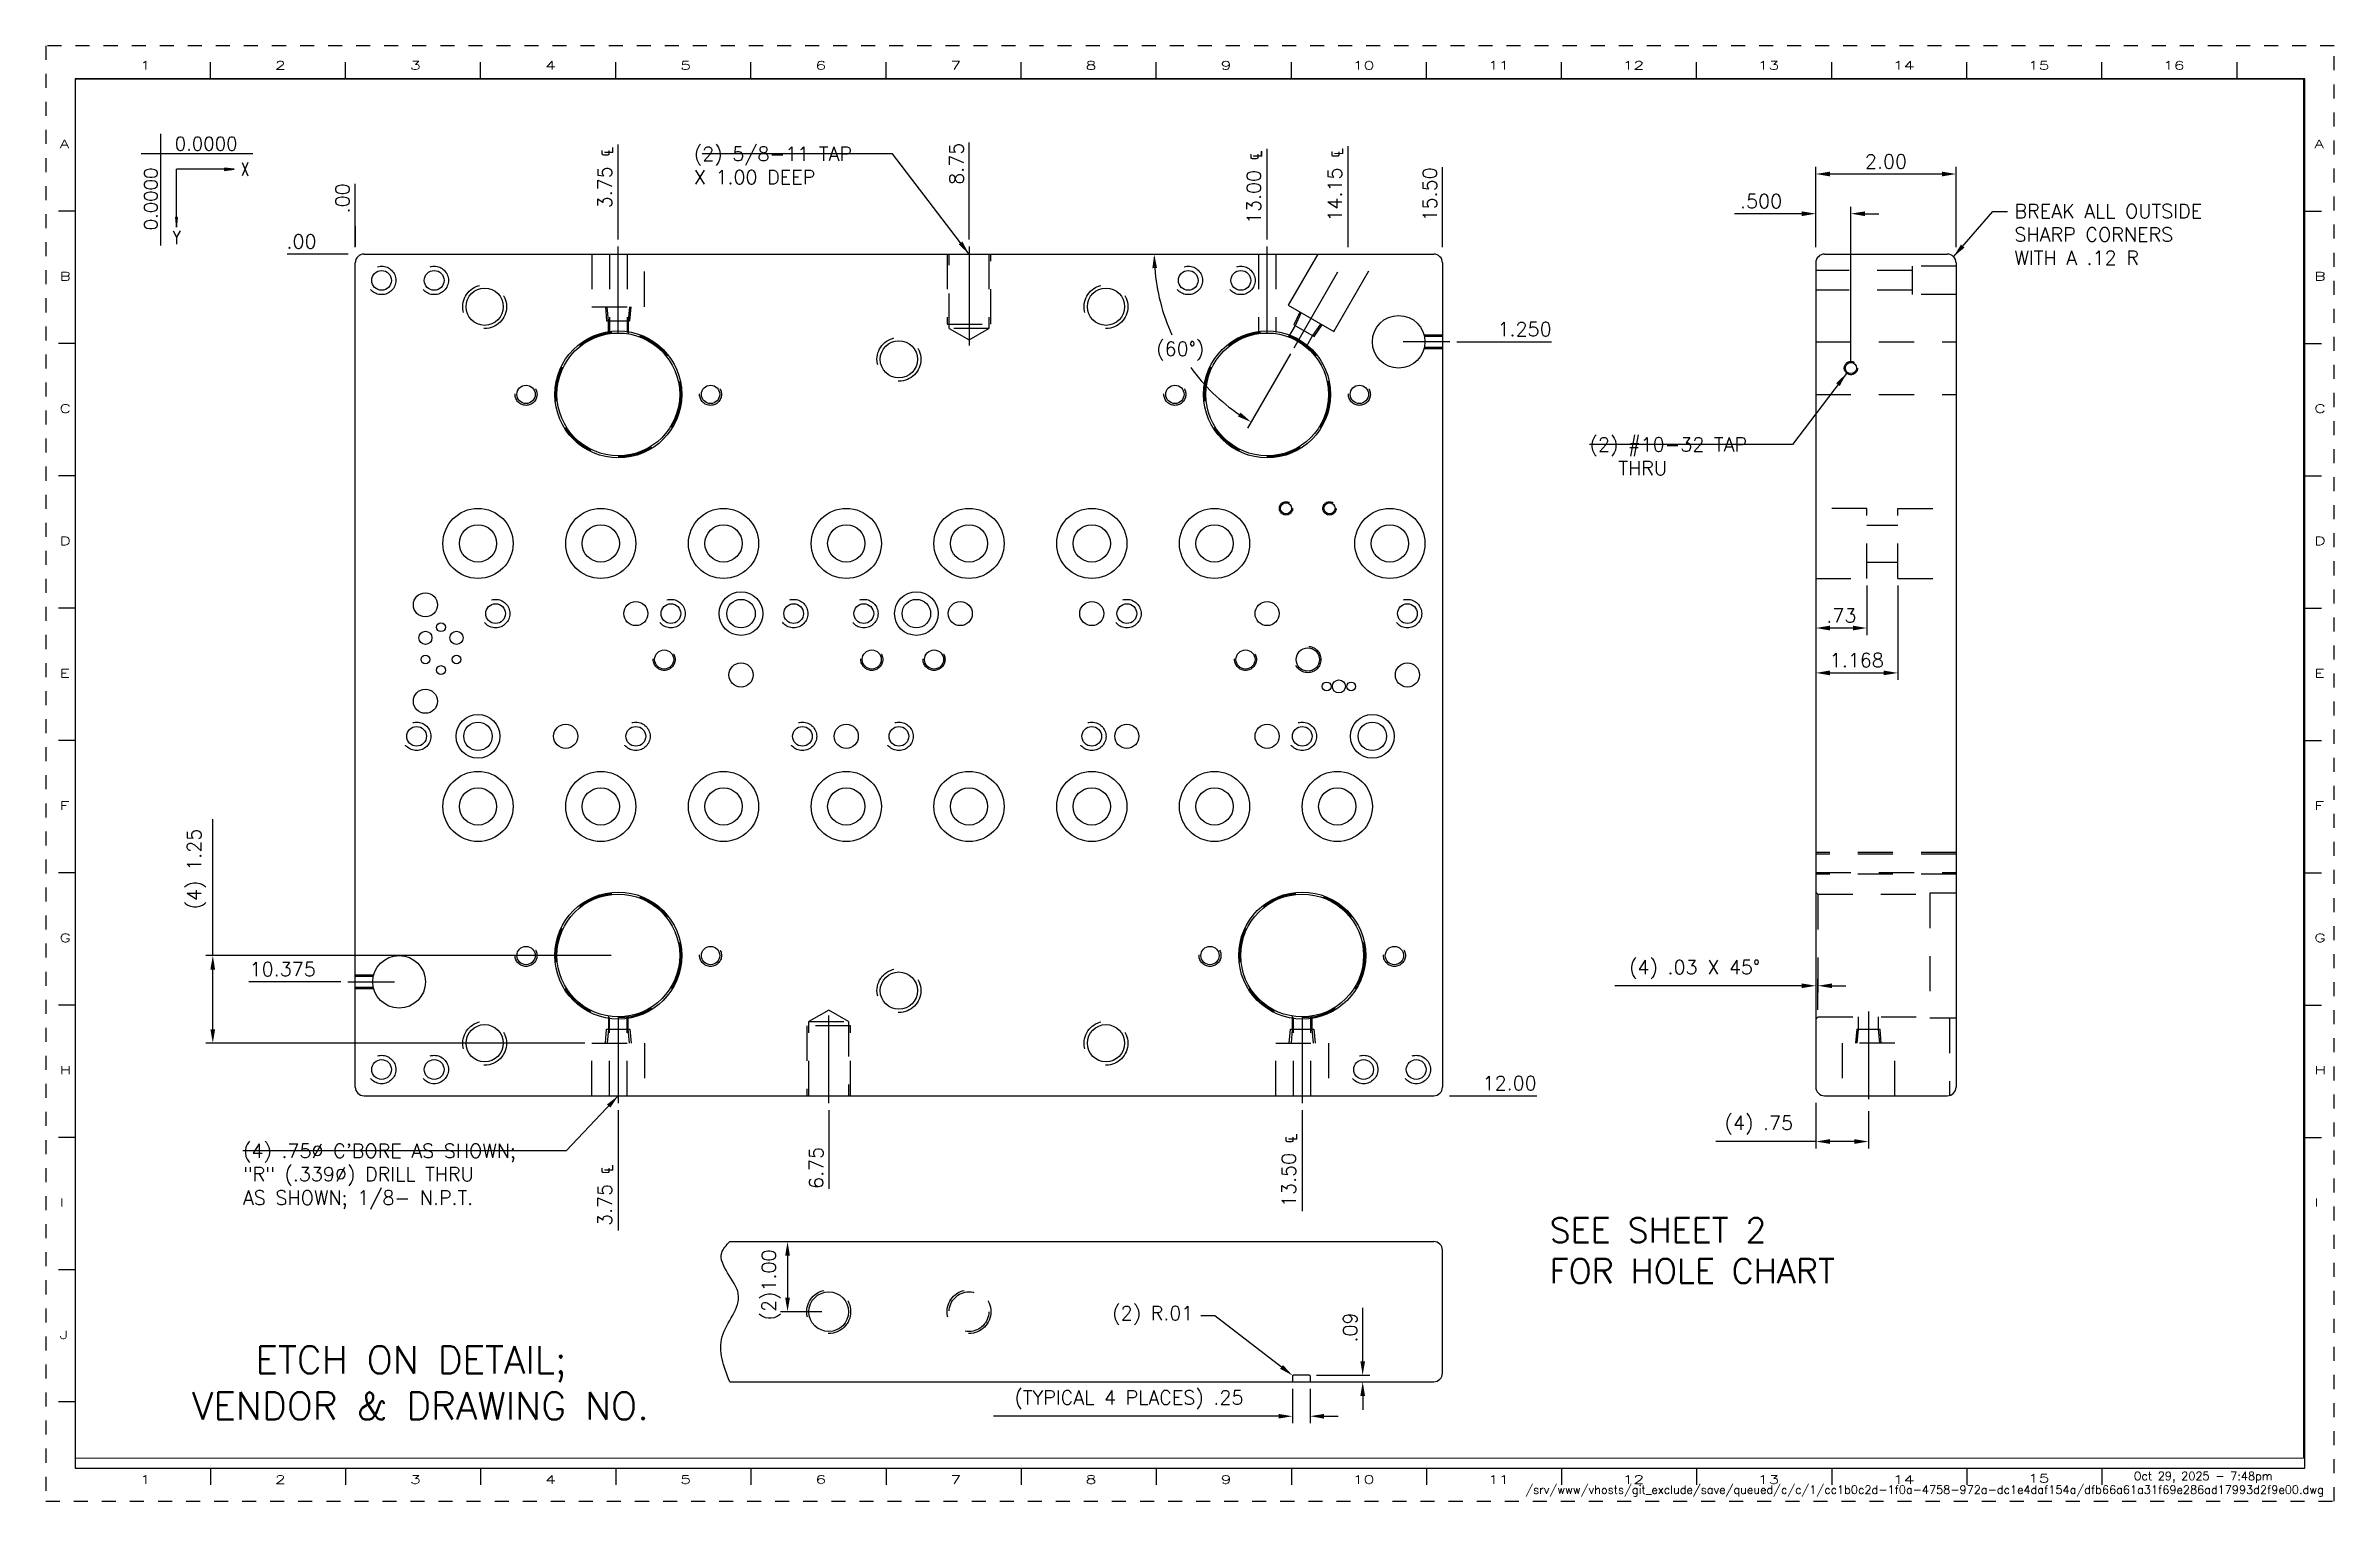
# Paper-space layout 'Layout1' of a CAD drawing. Extents: x 0 to 16.3, y 0 to 10.4.
# The model-space entities are those that its viewports show. They can reach past a viewport. Long polylines and large blocks are cut down to what shows.
import ezdxf
from ezdxf.enums import TextEntityAlignment as Align

# ---------------------------------------------------------------- set-up
doc = ezdxf.new("R2010")
doc.units = 0
doc.header["$MEASUREMENT"] = 0
doc.header["$PDSIZE"] = 0.05
for name, pattern in [('CENTER', [2, 1.25, -0.25, 0.25, -0.25]), ('CENTER2', [1.125, 0.75, -0.125, 0.125, -0.125]), ('HIDDEN', [0.375, 0.25, -0.125]), ('HIDDEN2', [0.1875, 0.125, -0.0625])]:
    doc.linetypes.add(name, pattern=pattern)
doc.layers.get('0').update_dxf_attribs({"linetype": 'CONTINUOUS'})
doc.layers.get('DEFPOINTS').update_dxf_attribs({"linetype": 'CONTINUOUS'})
for name, color, linetype in [('AM_0', 7, 'CONTINUOUS'), ('AM_5', 7, 'CONTINUOUS'), ('AM_6', 2, 'CONTINUOUS'), ('AM_BOR', 7, 'CONTINUOUS'), ('AM_VIEWS', 1, 'CONTINUOUS'), ('PAPER', 7, 'CONTINUOUS'), ('PUN_SHOE-ASSY', 7, 'CONTINUOUS'), ('PUN_SHOE-DETAIL', 7, 'CONTINUOUS'), ('PUN_SHOE-PLAN', 7, 'CONTINUOUS'), ('PUN_SHOE-PLAN_ASSY', 7, 'CONTINUOUS')]:
    doc.layers.add(name, color=color, linetype=linetype)
doc.styles.add('ROMANS', font='romans.shx')
doc.styles.get("Standard").update_dxf_attribs({"font": 'ROMANS.SHX'})
doc.dimstyles.new('COMPOSIDIE$0', dxfattribs={"dimscale": 0, "dimtxt": 0.1, "dimasz": 0.1, "dimexe": 0.05, "dimexo": 0.05, "dimgap": 0.04, "dimtad": 1, "dimzin": 4, "dimtxsty": 'STANDARD', "dimcen": 0, "dimclrd": 3, "dimclre": 3, "dimclrt": 3, "dimazin": 3, "dimtp": 0.1, "dimtm": 0.1, "dimtfac": 0.71, "dimtmove": 0, "dimatfit": 3, "dimtzin": 7})
doc.dimstyles.new('COMPOSIDIE$2', dxfattribs={"dimscale": 0, "dimtxt": 0.1, "dimasz": 0.1, "dimexe": 0.05, "dimexo": 0.05, "dimgap": 0.04, "dimtad": 1, "dimzin": 4, "dimtxsty": 'STANDARD', "dimcen": 0, "dimclrd": 3, "dimclre": 3, "dimclrt": 3, "dimadec": 4, "dimazin": 3, "dimtp": 0.1, "dimtm": 0.1, "dimtfac": 0.71, "dimtmove": 0, "dimatfit": 3, "dimtzin": 7})
doc.dimstyles.new('COMPOSIDIE$4', dxfattribs={"dimscale": 0, "dimtxt": 0.1, "dimasz": 0.1, "dimexe": 0.05, "dimexo": 0.05, "dimgap": 0.04, "dimtad": 1, "dimzin": 4, "dimtxsty": 'STANDARD', "dimcen": 0, "dimclrd": 3, "dimclre": 3, "dimclrt": 3, "dimazin": 3, "dimtp": 0.1, "dimtm": 0.1, "dimtfac": 0.71, "dimtmove": 0, "dimatfit": 3, "dimtzin": 7})
doc.dimstyles.new('COMPOSIDIE$6', dxfattribs={"dimscale": 0, "dimtxt": 0.1, "dimasz": 0.1, "dimexe": 0.05, "dimexo": 0.05, "dimgap": 0.04, "dimtad": 1, "dimzin": 4, "dimtxsty": 'STANDARD', "dimcen": 0, "dimclrd": 3, "dimclre": 7, "dimclrt": 3, "dimazin": 3, "dimtp": 0.1, "dimtm": 0.1, "dimtfac": 0.71, "dimtmove": 0, "dimatfit": 3, "dimtzin": 7})
doc.dimstyles.new('COMPOSIDIE$7', dxfattribs={"dimscale": 0, "dimtxt": 0.1, "dimasz": 0.1, "dimexe": 0.05, "dimexo": 0.05, "dimgap": 0.04, "dimtad": 1, "dimzin": 4, "dimtxsty": 'STANDARD', "dimcen": 0, "dimclrd": 3, "dimclre": 3, "dimclrt": 3, "dimazin": 3, "dimtp": 0.1, "dimtm": 0.1, "dimtfac": 0.71, "dimtmove": 0, "dimatfit": 3, "dimtzin": 7})

psp = doc.layouts.get("Layout1")

# ---------------------------------------------------------------- texts
at = {"color": 1, "linetype": 'CONTINUOUS', "style": 'ROMANS'}
psp.add_text('0.0000', height=0.095, dxfattribs=at).set_placement((0.919, 9.677), align=Align.MIDDLE_LEFT)
psp.add_text('0.0000', height=0.095, rotation=90, dxfattribs=at).set_placement((0.749, 9.507), align=Align.MIDDLE_RIGHT)
at = {"color": 2, "linetype": 'CONTINUOUS', "style": 'ROMANS', "width": 0.731424}
for s, p, p2 in [('X', (1.392, 9.448), (1.448, 9.448)), ('Y', (0.904, 8.961), (0.96, 8.961))]:
    psp.add_text(s, height=0.095, dxfattribs=at).set_placement(p, p2, align=Align.FIT)
at = {"layer": 'AM_6', "color": 7, "insert": (10.72, 2.02), "char_height": 0.175, "attachment_point": 1}
psp.add_mtext('SEE SHEET 2 \\PFOR HOLE CHART', dxfattribs=at)
at = {"layer": 'PAPER', "insert": (2.604, 0.844), "char_height": 0.19685, "width": 4.62312, "attachment_point": 5}
psp.add_mtext('ETCH ON DETAIL;\\P VENDOR & DRAWING NO.', dxfattribs=at)

msp = doc.modelspace()

# ---------------------------------------------------------------- texts
at = {"layer": 'AM_0', "color": 3, "char_height": 0.2, "attachment_point": 1}
for s, insert in [('\\A1;(2) 5/8-11 TAP \\PX 1.00 DEEP', (4.8262, 1.5291)), ('BREAK ALL OUTSIDE\\PSHARP CORNERS\\PWITH A .12 R', (23.6538, 0.7142)), ('(2) #10-32 TAP\\P   THRU', (17.596, -2.6165)), ('\\A1;(4) .75%%C C\'BORE AS SHOWN;\\P"R" (.339%%c) DRILL THRU\\PAS SHOWN; 1/8- N.P.T.', (-1.6013, -12.6854))]:
    msp.add_mtext(s, dxfattribs=dict(at, insert=insert))

# ---------------------------------------------------------------- blocks, each defined once
blk = doc.blocks.new('B_BORDER')
at = {"layer": 'AM_BOR', "color": 7, "linetype": 'HIDDEN'}
for p, q in [((0, 263.52), (0, 0)), ((414.34, 263.52), (0, 263.52)), ((414.34, 0), (414.34, 263.52)), ((0, 0), (414.34, 0))]:
    blk.add_line(p, q, dxfattribs=at)
at = {"layer": 'AM_BOR', "color": 2, "linetype": 'CONTINUOUS'}
for p, q in [((408.99, 257.54), (5.35, 257.54)), ((5.35, 257.54), (5.35, 5.99)), ((29.81, 257.54), (29.81, 260.53)), ((54.28, 257.54), (54.28, 260.53)), ((78.74, 257.54), (78.74, 260.53)), ((103.2, 257.54), (103.2, 260.53)), ((127.66, 257.54), (127.66, 260.53)), ((152.13, 257.54), (152.13, 260.53)), ((176.59, 257.54), (176.59, 260.53)), ((201.05, 257.54), (201.05, 260.53)), ((225.52, 257.54), (225.52, 260.53)), ((249.98, 257.54), (249.98, 260.53)), ((274.44, 257.54), (274.44, 260.53)), ((298.9, 257.54), (298.9, 260.53)), ((323.37, 257.54), (323.37, 260.53)), ((347.83, 257.54), (347.83, 260.53)), ((372.29, 257.54), (372.29, 260.53)), ((396.75, 257.54), (396.75, 260.53)), ((408.99, 5.99), (408.99, 257.54)), ((5.35, 233.58), (2.29, 233.58)), ((408.99, 233.58), (412.04, 233.58)), ((5.35, 209.62), (2.29, 209.62)), ((408.99, 209.62), (412.04, 209.62)), ((5.35, 185.67), (2.29, 185.67)), ((408.99, 185.67), (412.04, 185.67)), ((5.35, 161.71), (2.29, 161.71)), ((408.99, 161.71), (412.04, 161.71)), ((5.35, 137.75), (2.29, 137.75)), ((408.99, 137.75), (412.04, 137.75)), ((5.35, 113.79), (2.29, 113.79)), ((408.99, 113.79), (412.04, 113.79)), ((5.35, 89.84), (2.29, 89.84)), ((408.99, 89.84), (412.04, 89.84)), ((5.35, 65.88), (2.29, 65.88)), ((408.99, 65.88), (412.04, 65.88)), ((5.35, 41.92), (2.29, 41.92)), ((5.35, 17.97), (2.29, 17.97)), ((5.35, 5.99), (408.99, 5.99)), ((29.81, 5.99), (29.81, 2.99)), ((54.28, 5.99), (54.28, 2.99)), ((78.74, 5.99), (78.74, 2.99)), ((103.2, 5.99), (103.2, 2.99)), ((127.66, 5.99), (127.66, 2.99)), ((152.13, 5.99), (152.13, 2.99)), ((176.59, 5.99), (176.59, 2.99)), ((201.05, 5.99), (201.05, 2.99)), ((225.52, 5.99), (225.52, 2.99)), ((249.98, 5.99), (249.98, 2.99)), ((274.44, 5.99), (274.44, 2.99)), ((298.9, 5.99), (298.9, 2.99)), ((323.37, 5.99), (323.37, 2.99)), ((347.83, 5.99), (347.83, 2.99)), ((372.29, 5.99), (372.29, 2.99))]:
    blk.add_line(p, q, dxfattribs=at)
at = {"layer": 'AM_BOR', "color": 7, "linetype": 'CONTINUOUS', "style": 'ROMANS', "width": 1.531677}
for s, height, p in [('1', 1.5, (17.02, 259.22)), ('2', 1.5, (41.48, 259.22)), ('3', 1.5, (65.94, 259.22)), ('4', 1.5, (90.41, 259.22)), ('5', 1.5, (114.87, 259.22)), ('6', 1.5, (139.33, 259.22)), ('7', 1.5, (163.79, 259.22)), ('8', 1.5, (188.26, 259.22)), ('9', 1.5, (212.72, 259.22)), ('10', 1.497, (236.62, 259.22)), ('11', 1.497, (261.08, 259.22)), ('12', 1.497, (285.47, 259.22)), ('13', 1.497, (309.93, 259.22)), ('14', 1.497, (334.4, 259.22)), ('15', 1.497, (358.86, 259.22)), ('16', 1.497, (383.32, 259.22)), ('A', 1.5, (2.49, 245)), ('A', 1.5, (410.72, 245)), ('B', 1.5, (2.49, 221.04)), ('B', 1.5, (410.72, 221.04)), ('C', 1.5, (2.49, 197.08)), ('C', 1.5, (410.72, 197.08)), ('D', 1.5, (2.49, 173.13)), ('D', 1.5, (410.72, 173.13)), ('E', 1.5, (2.49, 149.17)), ('E', 1.5, (410.72, 149.17)), ('F', 1.5, (2.49, 125.21)), ('F', 1.5, (410.72, 125.21)), ('G', 1.5, (2.49, 101.25)), ('G', 1.5, (410.72, 101.25)), ('H', 1.5, (2.49, 77.3)), ('H', 1.5, (410.72, 77.3)), ('I', 1.5, (2.49, 53.34)), ('I', 1.5, (410.72, 53.34)), ('J', 1.5, (2.49, 29.38)), ('1', 1.5, (17.02, 3.18)), ('2', 1.5, (41.48, 3.18)), ('3', 1.5, (65.94, 3.18)), ('4', 1.5, (90.41, 3.18)), ('5', 1.5, (114.87, 3.18)), ('6', 1.5, (139.33, 3.18)), ('7', 1.5, (163.79, 3.18)), ('8', 1.5, (188.26, 3.18)), ('9', 1.5, (212.72, 3.18)), ('10', 1.497, (236.62, 3.18)), ('11', 1.497, (261.08, 3.18)), ('12', 1.497, (285.47, 3.18)), ('13', 1.497, (309.93, 3.18)), ('14', 1.497, (334.4, 3.18)), ('15', 1.497, (358.86, 3.4))]:
    blk.add_text(s, height=height, dxfattribs=at).set_placement(p)
at = {"layer": 'AM_BOR', "char_height": 1.5, "attachment_point": 1}
for s, insert, width in [('\\Fromans.shx;\\W1.0000000000;\\T1.0000000000;\\o\\l Oct 29, 2025 - 7:48pm', (376.99, 5.32), 30.8571), ('\\Fromans.shx;\\W1.0000000000;\\T1.0000000000;\\o\\l/srv/www/vhosts/git_exclude/save/queued/c/c/1/cc1b0c2d-1f0a-4758-972a-dc1e4daf154a/dfb66a61a31f69e286ad17993d2f9e00.dwg', (267.88, 2.84), 160.6429)]:
    blk.add_mtext(s, dxfattribs=dict(at, insert=insert, width=width))
blk = doc.blocks.new('*D5')
at = {"layer": 'AM_5', "color": 3}
for p, q in [((13.362, -16.178), (13.362, -16.668)), ((13.612, -16.178), (13.612, -16.668)), ((13.162, -16.568), (9.097, -16.568)), ((13.812, -16.568), (14.012, -16.568))]:
    blk.add_line(p, q, dxfattribs=at)
for points in [[(13.162, -16.535), (13.162, -16.602), (13.362, -16.568)], [(13.812, -16.535), (13.812, -16.602), (13.612, -16.568)]]:
    blk.add_solid(points, dxfattribs=at)
at = {"layer": 'DEFPOINTS', "color": 0}
for p in [(13.362, -16.078), (13.612, -16.078), (13.362, -16.568)]:
    blk.add_point(p, dxfattribs=at)
at = {"layer": 'AM_5', "color": 3, "insert": (11.029, -16.336), "char_height": 0.2, "attachment_point": 5}
blk.add_mtext('\\A1;(TYPICAL 4 PLACES) .25', dxfattribs=at)
blk = doc.blocks.new('*D6')
at = {"layer": 'AM_5', "color": 3}
for p, q in [((14.362, -15.784), (14.362, -15.024)), ((13.702, -15.984), (14.462, -15.984)), ((13.712, -16.078), (14.462, -16.078)), ((14.362, -16.278), (14.362, -16.478))]:
    blk.add_line(p, q, dxfattribs=at)
for points in [[(14.329, -15.784), (14.396, -15.784), (14.362, -15.984)], [(14.329, -16.278), (14.396, -16.278), (14.362, -16.078)]]:
    blk.add_solid(points, dxfattribs=at)
at = {"layer": 'DEFPOINTS', "color": 0}
for p in [(13.602, -15.984), (14.362, -15.984), (13.612, -16.078)]:
    blk.add_point(p, dxfattribs=at)
at = {"layer": 'AM_5', "color": 3, "insert": (14.182, -15.304), "char_height": 0.2, "attachment_point": 5, "rotation": 90}
blk.add_mtext('\\A1;.09', dxfattribs=at)
blk = doc.blocks.new('*D7')
at = {"layer": 'AM_5', "color": 3}
for p, q in [((12.055, -15.134), (12.255, -15.134)), ((12.255, -15.134), (13.205, -15.866))]:
    blk.add_line(p, q, dxfattribs=at)
blk.add_solid([(13.226, -15.839), (13.185, -15.892), (13.364, -15.988)], dxfattribs=at)
at = {"layer": 'DEFPOINTS', "color": 0}
for p in [(13.364, -15.988), (13.372, -15.994)]:
    blk.add_point(p, dxfattribs=at)
at = {"layer": 'AM_5', "color": 3, "insert": (11.37, -15.134), "char_height": 0.2, "attachment_point": 5}
blk.add_mtext('\\A1;(2) R.01', dxfattribs=at)
blk = doc.blocks.new('*D8')
at = {"layer": 'AM_0', "color": 7}
for p, q in [((0, 0.11), (0, 1)), ((0, 0.1), (0, 0.4)), ((0, 0.4), (0, 0.11))]:
    blk.add_line(p, q, dxfattribs=at)
at = {"layer": 'DEFPOINTS', "color": 0}
for p in [(0, 0.51), (0, 0), (0, 0)]:
    blk.add_point(p, dxfattribs=at)
at = {"layer": 'AM_0', "color": 3, "insert": (-0.18, 0.795), "char_height": 0.2, "attachment_point": 5, "rotation": 90}
blk.add_mtext('\\A1;.00', dxfattribs=at)
blk = doc.blocks.new('*D9')
at = {"layer": 'AM_0', "color": 7}
blk.add_line((-0.1, 0), (-0.971, 0), dxfattribs=at)
at = {"layer": 'DEFPOINTS', "color": 0}
for p in [(0, 0), (-0.482, 0), (0, 0)]:
    blk.add_point(p, dxfattribs=at)
at = {"layer": 'AM_0', "color": 3, "insert": (-0.766, 0.18), "char_height": 0.2, "attachment_point": 5}
blk.add_mtext('\\A1;.00', dxfattribs=at)
blk = doc.blocks.new('*D10')
at = {"layer": 'AM_0', "color": 7}
blk.add_line((15.5, 0.1), (15.5, 1.237), dxfattribs=at)
at = {"layer": 'DEFPOINTS', "color": 0}
for p in [(15.5, 0.386), (0, 0), (15.5, 0)]:
    blk.add_point(p, dxfattribs=at)
at = {"layer": 'AM_0', "color": 3, "insert": (15.32, 0.852), "char_height": 0.2, "attachment_point": 5, "rotation": 90}
blk.add_mtext('\\A1;15.50', dxfattribs=at)
blk = doc.blocks.new('*D11')
at = {"layer": 'AM_0', "color": 7}
blk.add_line((15.6, -12), (16.843, -12), dxfattribs=at)
at = {"layer": 'DEFPOINTS', "color": 0}
for p in [(0, 0), (15.5, -12), (15.992, -12)]:
    blk.add_point(p, dxfattribs=at)
at = {"layer": 'AM_0', "color": 3, "insert": (16.457, -11.82), "char_height": 0.2, "attachment_point": 5}
blk.add_mtext('\\A1;12.00', dxfattribs=at)
blk = doc.blocks.new('*D12')
at = {"layer": 'AM_0', "color": 7}
blk.add_line((14.155, 0.1), (14.155, 1.539), dxfattribs=at)
at = {"layer": 'DEFPOINTS', "color": 0}
for p in [(0, 0), (14.155, 0.326), (14.155, 0)]:
    blk.add_point(p, dxfattribs=at)
at = {"layer": 'AM_0', "color": 3, "insert": (13.975, 0.972), "char_height": 0.2, "attachment_point": 5, "rotation": 90}
blk.add_mtext('\\A1;14.15 {\\Famgdt;q}', dxfattribs=at)
blk = doc.blocks.new('*D13')
at = {"layer": 'AM_0', "color": 3}
blk.add_line((13.334, -1.421), (12.722, -2.481), dxfattribs=at)
for start, end in [(184.146, 204.5786), (215.7365, 235.854)]:
    blk.add_arc((14.155, 0), 2.764, start, end, dxfattribs=at)
for points in [[(11.364, -0.201), (11.431, -0.199), (11.39, 0)], [(12.621, -2.26), (12.585, -2.316), (12.772, -2.394)]]:
    blk.add_solid(points, dxfattribs=at)
at = {"layer": 'DEFPOINTS', "color": 0}
for p in [(14.208, 0.092), (0.125, 0), (15.375, 0), (11.557, -0.946), (13.384, -1.334)]:
    blk.add_point(p, dxfattribs=at)
at = {"layer": 'AM_0', "color": 3, "insert": (11.761, -1.382), "char_height": 0.2, "attachment_point": 5}
blk.add_mtext('\\A1;(60°)', dxfattribs=at)
blk = doc.blocks.new('*D14')
at = {"layer": 'AM_0', "color": 7}
blk.add_line((3.75, 0.206), (3.75, 1.561), dxfattribs=at)
at = {"layer": 'DEFPOINTS', "color": 0}
for p in [(3.75, 0.509), (0, 0), (3.75, 0.106)]:
    blk.add_point(p, dxfattribs=at)
at = {"layer": 'AM_0', "color": 3, "insert": (3.57, 1.075), "char_height": 0.2, "attachment_point": 5, "rotation": 90}
blk.add_mtext('\\A1;3.75 {\\Famgdt;q}', dxfattribs=at)
blk = doc.blocks.new('*D15')
at = {"layer": 'AM_0', "color": 7}
blk.add_line((8.75, 0.206), (8.75, 1.593), dxfattribs=at)
at = {"layer": 'DEFPOINTS', "color": 0}
for p in [(8.75, 0.903), (0, 0), (8.75, 0.106)]:
    blk.add_point(p, dxfattribs=at)
at = {"layer": 'AM_0', "color": 3, "insert": (8.57, 1.288), "char_height": 0.2, "attachment_point": 5, "rotation": 90}
blk.add_mtext('\\A1;8.75', dxfattribs=at)
blk = doc.blocks.new('*D16')
at = {"layer": 'AM_0', "color": 7}
blk.add_line((6.75, -12.206), (6.75, -13.328), dxfattribs=at)
at = {"layer": 'DEFPOINTS', "color": 0}
for p in [(0, 0), (6.75, -12.106), (6.75, -12.648)]:
    blk.add_point(p, dxfattribs=at)
at = {"layer": 'AM_0', "color": 3, "insert": (6.57, -13.028), "char_height": 0.2, "attachment_point": 5, "rotation": 90}
blk.add_mtext('\\A1;6.75', dxfattribs=at)
blk = doc.blocks.new('*D17')
at = {"layer": 'AM_0', "color": 7}
blk.add_line((-0.206, -10.375), (-1.515, -10.375), dxfattribs=at)
at = {"layer": 'DEFPOINTS', "color": 0}
for p in [(0, 0), (-0.473, -10.375), (-0.106, -10.375)]:
    blk.add_point(p, dxfattribs=at)
at = {"layer": 'AM_0', "color": 3, "insert": (-1.034, -10.195), "char_height": 0.2, "attachment_point": 5}
blk.add_mtext('\\A1;10.375', dxfattribs=at)
blk = doc.blocks.new('*D18')
at = {"layer": 'AM_0', "color": 7}
blk.add_line((15.706, -1.25), (17.056, -1.25), dxfattribs=at)
at = {"layer": 'DEFPOINTS', "color": 0}
for p in [(0, 0), (15.606, -1.25), (16.205, -1.25)]:
    blk.add_point(p, dxfattribs=at)
at = {"layer": 'AM_0', "color": 3, "insert": (16.67, -1.07), "char_height": 0.2, "attachment_point": 5}
blk.add_mtext('\\A1;1.250', dxfattribs=at)
blk = doc.blocks.new('*D19')
at = {"layer": 'AM_0', "color": 7}
blk.add_line((13.5, -12.206), (13.5, -13.643), dxfattribs=at)
at = {"layer": 'DEFPOINTS', "color": 0}
for p in [(0, 0), (13.5, -12.106), (13.5, -12.43)]:
    blk.add_point(p, dxfattribs=at)
at = {"layer": 'AM_0', "color": 3, "insert": (13.32, -13.077), "char_height": 0.2, "attachment_point": 5, "rotation": 90}
blk.add_mtext('\\A1;13.50 {\\Famgdt;q}', dxfattribs=at)
blk = doc.blocks.new('*D20')
at = {"layer": 'AM_0', "color": 7}
blk.add_line((3.75, -12.206), (3.75, -13.919), dxfattribs=at)
at = {"layer": 'DEFPOINTS', "color": 0}
for p in [(0, 0), (3.75, -12.106), (3.75, -12.867)]:
    blk.add_point(p, dxfattribs=at)
at = {"layer": 'AM_0', "color": 3, "insert": (3.57, -13.433), "char_height": 0.2, "attachment_point": 5, "rotation": 90}
blk.add_mtext('\\A1;3.75 {\\Famgdt;q}', dxfattribs=at)
blk = doc.blocks.new('*D21')
at = {"layer": 'AM_0', "color": 3}
for p, q in [((-2.031, -10), (-2.031, -8.057)), ((3.65, -10), (-2.131, -10)), ((-2.031, -11.05), (-2.031, -10.2)), ((3.275, -11.25), (-2.131, -11.25))]:
    blk.add_line(p, q, dxfattribs=at)
for points in [[(-2.065, -10.2), (-1.998, -10.2), (-2.031, -10)], [(-2.065, -11.05), (-1.998, -11.05), (-2.031, -11.25)]]:
    blk.add_solid(points, dxfattribs=at)
at = {"layer": 'DEFPOINTS', "color": 0}
for p in [(3.75, -10), (-2.031, -11.25), (3.375, -11.25)]:
    blk.add_point(p, dxfattribs=at)
at = {"layer": 'AM_0', "color": 3, "insert": (-2.264, -8.766), "char_height": 0.2, "attachment_point": 5, "rotation": 90}
blk.add_mtext('\\A1;(4) 1.25', dxfattribs=at)
blk = doc.blocks.new('*D22')
at = {"layer": 'AM_0', "color": 3}
for p, q in [((20.822, -12.1), (20.822, -12.752)), ((21.572, -12.219), (21.572, -12.752)), ((20.822, -12.652), (19.395, -12.652)), ((21.372, -12.652), (21.022, -12.652))]:
    blk.add_line(p, q, dxfattribs=at)
for points in [[(21.022, -12.618), (21.022, -12.685), (20.822, -12.652)], [(21.372, -12.618), (21.372, -12.685), (21.572, -12.652)]]:
    blk.add_solid(points, dxfattribs=at)
at = {"layer": 'DEFPOINTS', "color": 0}
for p in [(20.822, -12), (21.572, -12.119), (20.822, -12.652)]:
    blk.add_point(p, dxfattribs=at)
at = {"layer": 'AM_0', "color": 3, "insert": (20.009, -12.419), "char_height": 0.2, "attachment_point": 5}
blk.add_mtext('\\A1;(4) .75', dxfattribs=at)
blk = doc.blocks.new('*D23')
at = {"layer": 'AM_0', "color": 3}
for p, q in [((20.822, 0.1), (20.822, 1.242)), ((21.022, 1.142), (22.622, 1.142)), ((22.822, 0.1), (22.822, 1.242))]:
    blk.add_line(p, q, dxfattribs=at)
for points in [[(21.022, 1.175), (21.022, 1.108), (20.822, 1.142)], [(22.622, 1.175), (22.622, 1.108), (22.822, 1.142)]]:
    blk.add_solid(points, dxfattribs=at)
at = {"layer": 'DEFPOINTS', "color": 0}
for p in [(22.822, 1.142), (20.822, 0), (22.822, 0)]:
    blk.add_point(p, dxfattribs=at)
at = {"layer": 'AM_0', "color": 3, "insert": (21.822, 1.322), "char_height": 0.2, "attachment_point": 5}
blk.add_mtext('\\A1;2.00', dxfattribs=at)
blk = doc.blocks.new('*D24')
at = {"layer": 'AM_0', "color": 3}
for p, q in [((20.822, 0.1), (20.822, 0.676)), ((21.322, -1.525), (21.322, 0.676)), ((20.622, 0.576), (19.662, 0.576)), ((21.522, 0.576), (21.722, 0.576))]:
    blk.add_line(p, q, dxfattribs=at)
for points in [[(20.622, 0.609), (20.622, 0.542), (20.822, 0.576)], [(21.522, 0.609), (21.522, 0.542), (21.322, 0.576)]]:
    blk.add_solid(points, dxfattribs=at)
at = {"layer": 'DEFPOINTS', "color": 0}
for p in [(20.822, 0.576), (20.822, 0), (21.322, -1.625)]:
    blk.add_point(p, dxfattribs=at)
at = {"layer": 'AM_0', "color": 3, "insert": (20.042, 0.756), "char_height": 0.2, "attachment_point": 5}
blk.add_mtext('\\A1;.500', dxfattribs=at)
blk = doc.blocks.new('*D25')
at = {"layer": 'AM_0', "color": 3}
for p, q in [((20.822, -4.725), (20.822, -5.431)), ((21.55, -4.725), (21.55, -5.431)), ((21.35, -5.331), (21.022, -5.331))]:
    blk.add_line(p, q, dxfattribs=at)
for points in [[(21.022, -5.298), (21.022, -5.365), (20.822, -5.331)], [(21.35, -5.298), (21.35, -5.365), (21.55, -5.331)]]:
    blk.add_solid(points, dxfattribs=at)
at = {"layer": 'DEFPOINTS', "color": 0}
for p in [(20.822, -4.625), (21.55, -4.625), (20.822, -5.331)]:
    blk.add_point(p, dxfattribs=at)
at = {"layer": 'AM_0', "color": 3, "insert": (21.186, -5.151), "char_height": 0.2, "attachment_point": 5}
blk.add_mtext('\\A1;.73', dxfattribs=at)
blk = doc.blocks.new('*D26')
at = {"layer": 'AM_0', "color": 3}
for p, q in [((20.822, -4.725), (20.822, -6.071)), ((21.99, -4.725), (21.99, -6.071)), ((21.022, -5.971), (21.79, -5.971))]:
    blk.add_line(p, q, dxfattribs=at)
for points in [[(21.022, -5.937), (21.022, -6.004), (20.822, -5.971)], [(21.79, -5.937), (21.79, -6.004), (21.99, -5.971)]]:
    blk.add_solid(points, dxfattribs=at)
at = {"layer": 'DEFPOINTS', "color": 0}
for p in [(20.822, -4.625), (21.99, -4.625), (21.99, -5.971)]:
    blk.add_point(p, dxfattribs=at)
at = {"layer": 'AM_0', "color": 3, "insert": (21.406, -5.791), "char_height": 0.2, "attachment_point": 5}
blk.add_mtext('\\A1;1.168', dxfattribs=at)
blk = doc.blocks.new('*D27')
at = {"layer": 'AM_0', "color": 3}
for p, q in [((20.622, -10.431), (17.957, -10.431)), ((20.822, -10.279), (20.822, -10.531)), ((20.852, -10.775), (20.852, -10.331)), ((21.052, -10.431), (21.252, -10.431))]:
    blk.add_line(p, q, dxfattribs=at)
for points in [[(20.622, -10.398), (20.622, -10.464), (20.822, -10.431)], [(21.052, -10.398), (21.052, -10.464), (20.852, -10.431)]]:
    blk.add_solid(points, dxfattribs=at)
at = {"layer": 'DEFPOINTS', "color": 0}
for p in [(20.822, -10.179), (20.822, -10.431), (20.852, -10.875)]:
    blk.add_point(p, dxfattribs=at)
at = {"layer": 'AM_0', "color": 3, "insert": (19.094, -10.199), "char_height": 0.2, "attachment_point": 5}
blk.add_mtext('\\A1;(4) .03 X 45%%D', dxfattribs=at)
blk = doc.blocks.new('*D28')
at = {"layer": 'AM_0', "color": 7}
blk.add_line((13, 0.206), (13, 1.503), dxfattribs=at)
at = {"layer": 'DEFPOINTS', "color": 0}
for p in [(0, 0), (13, 0.29), (13, 0.106)]:
    blk.add_point(p, dxfattribs=at)
at = {"layer": 'AM_0', "color": 3, "insert": (12.82, 0.937), "char_height": 0.2, "attachment_point": 5, "rotation": 90}
blk.add_mtext('\\A1;13.00 {\\Famgdt;q}', dxfattribs=at)
blk = doc.blocks.new('*D35')
at = {"layer": 'AM_5', "color": 3}
for p, q in [((5.439, -14.078), (6.263, -14.078)), ((6.163, -14.278), (6.163, -14.878)), ((6.65, -15.078), (6.063, -15.078))]:
    blk.add_line(p, q, dxfattribs=at)
for points in [[(6.129, -14.278), (6.196, -14.278), (6.163, -14.078)], [(6.129, -14.878), (6.196, -14.878), (6.163, -15.078)]]:
    blk.add_solid(points, dxfattribs=at)
at = {"layer": 'DEFPOINTS', "color": 0}
for p in [(5.339, -14.078), (6.163, -15.078), (6.75, -15.078)]:
    blk.add_point(p, dxfattribs=at)
at = {"layer": 'AM_5', "color": 3, "insert": (5.93, -14.696), "char_height": 0.2, "attachment_point": 5, "rotation": 90}
blk.add_mtext('\\A1;(2)1.00', dxfattribs=at)

# ---------------------------------------------------------------- dimensions: what is measured, and where the dimension line sits
at = {"layer": 'AM_0'}
for feature_location, offset, dtype, override, picture, middle in [((8.75, 0.1064), (0, 0.7967), 1, {"dimscale": 2, "dimdec": 2}, '*D15', (8.57, 1.2878)), ((0, 0), (0, 0.5101625345), 1, {"dimscale": 2, "dimdec": 2}, '*D8', (-0.1800000003, 0.7949244397)), ((15.5, 0), (0, 0.3859), 1, {"dimscale": 2, "dimdec": 2}, '*D10', (15.32, 0.8516)), ((-0.1064, -10.375), (-0.3664, 0), 0, {"dimscale": 2, "dimdec": 3}, '*D17', (-1.0337, -10.195)), ((0, 0), (-0.4816162236, 0), 0, {"dimscale": 2, "dimdec": 2}, '*D9', (-0.7663781289, 0.1800000003)), ((15.5, -12), (0.4917, 0), 0, {"dimscale": 2, "dimdec": 2}, '*D11', (16.4574, -11.82)), ((6.75, -12.1064), (0, -0.5414), 1, {"dimscale": 2, "dimdec": 2}, '*D16', (6.57, -13.0278)), ((15.6064, -1.25), (0.5983, 0), 0, {"dimscale": 2, "dimdec": 3}, '*D18', (16.6703, -1.07))]:
    dim = msp.add_ordinate_dim(feature_location=feature_location, offset=offset, dtype=dtype, origin=(0, 0), dimstyle='COMPOSIDIE$6', override=override, dxfattribs=at)
    dim.commit()
    dim.dimension.update_dxf_attribs({"geometry": picture, "text_midpoint": middle})
for feature_location, offset, picture, middle in [((3.75, 0.1064), (0, 0.4031), '*D14', (3.57, 1.0751)), ((14.1547, 0), (0, 0.3258), '*D12', (13.9747, 0.9725)), ((13, 0.1064), (0, 0.1836), '*D28', (12.82, 0.9366)), ((13.5, -12.1064), (0, -0.3236), '*D19', (13.32, -13.0766)), ((3.75, -12.1064), (0, -0.7609), '*D20', (3.57, -13.433))]:
    dim = msp.add_ordinate_dim(feature_location=feature_location, offset=offset, dtype=1, origin=(0, 0), text='<> {\\Famgdt;q}', dimstyle='COMPOSIDIE$6', override={"dimscale": 2, "dimdec": 2}, dxfattribs=at)
    dim.commit()
    dim.dimension.update_dxf_attribs({"geometry": picture, "text_midpoint": middle})
dim = msp.add_linear_dim(base=(22.8219, 1.1417), p1=(20.8219, 0), p2=(22.8219, 0), dimstyle='COMPOSIDIE$0', override={"dimscale": 2, "dimdec": 2}, dxfattribs=at)
dim.commit()
dim.dimension.update_dxf_attribs({"geometry": '*D23', "text_midpoint": (21.8219, 1.1417), "dimtype": 160})
for base, p1, p2, override, picture, middle in [((20.8219, 0.5757), (21.3219, -1.625), (20.8219, 0), {"dimscale": 2, "dimdec": 3}, '*D24', (20.0419, 0.7557)), ((20.8219, -5.3315), (21.5499, -4.625), (20.8219, -4.625), {"dimscale": 2, "dimdec": 2}, '*D25', (21.1859, -5.1515)), ((21.9899, -5.9706), (20.8219, -4.625), (21.9899, -4.625), {"dimscale": 2, "dimdec": 3}, '*D26', (21.4059, -5.7906))]:
    dim = msp.add_linear_dim(base=base, p1=p1, p2=p2, dimstyle='COMPOSIDIE$0', override=override, dxfattribs=at)
    dim.commit()
    dim.dimension.update_dxf_attribs({"geometry": picture, "text_midpoint": middle})
dim = msp.add_angular_dim_2l(base=(11.556924, -0.945513), line1=((0.125, 0), (15.375, 0)), line2=((13.384323, -1.334333), (14.20788, 0.09211)), text='(<>)', dimstyle='COMPOSIDIE$2', override={"dimscale": 2}, dxfattribs=at)
dim.commit()
dim.dimension.update_dxf_attribs({"geometry": '*D13', "text_midpoint": (11.760577, -1.382248)})
dim = msp.add_linear_dim(base=(-2.0313, -11.25), p1=(3.75, -10), p2=(3.375, -11.25), angle=90, text='(4) <>', dimstyle='COMPOSIDIE$0', override={"dimscale": 2, "dimdec": 2}, dxfattribs=at)
dim.commit()
dim.dimension.update_dxf_attribs({"geometry": '*D21', "text_midpoint": (-2.0313, -8.7658), "dimtype": 160})
dim = msp.add_linear_dim(base=(20.8219, -10.431), p1=(20.8519, -10.875), p2=(20.8219, -10.1791), text='(4) <> X 45%%D', dimstyle='COMPOSIDIE$0', override={"dimscale": 2, "dimdec": 2}, dxfattribs=at)
dim.commit()
dim.dimension.update_dxf_attribs({"geometry": '*D27', "text_midpoint": (19.0943, -10.431), "dimtype": 160})
dim = msp.add_linear_dim(base=(20.8219, -12.6516), p1=(21.5719, -12.1192), p2=(20.8219, -12), text='(4) <>', dimstyle='COMPOSIDIE$0', override={"dimscale": 2, "dimdec": 2}, dxfattribs=at)
dim.commit()
dim.dimension.update_dxf_attribs({"geometry": '*D22', "text_midpoint": (20.0086, -12.4193)})
at = {"layer": 'AM_5'}
dim = msp.add_linear_dim(base=(6.1626, -15.0776), p1=(5.3387, -14.0776), p2=(6.75, -15.0776), angle=90, text='(2)<>', dimstyle='COMPOSIDIE$0', override={"dimscale": 2, "dimdec": 2}, dxfattribs=at)
dim.commit()
dim.dimension.update_dxf_attribs({"geometry": '*D35', "text_midpoint": (6.1626, -14.6958), "dimtype": 160})
dim = msp.add_radius_dim(center=(13.3717, -15.9939), mpoint=(13.3637, -15.9878), text='(2) <>', dimstyle='COMPOSIDIE$4', override={"dimscale": 2, "dimdec": 2}, dxfattribs=at)
dim.commit()
dim.dimension.update_dxf_attribs({"geometry": '*D7', "text_midpoint": (11.3701, -15.1337), "dimtype": 164})
dim = msp.add_linear_dim(base=(14.3624, -15.9839), p1=(13.6117, -16.0776), p2=(13.6017, -15.9839), angle=90, dimstyle='COMPOSIDIE$0', override={"dimscale": 2, "dimdec": 2}, dxfattribs=at)
dim.commit()
dim.dimension.update_dxf_attribs({"geometry": '*D6', "text_midpoint": (14.1824, -15.3039)})
dim = msp.add_linear_dim(base=(13.3617, -16.5684), p1=(13.6117, -16.0776), p2=(13.3617, -16.0776), angle=0, text='(TYPICAL 4 PLACES) <>', dimstyle='COMPOSIDIE$0', override={"dimscale": 2, "dimdec": 2}, dxfattribs=at)
dim.commit()
dim.dimension.update_dxf_attribs({"geometry": '*D5', "text_midpoint": (11.0293, -16.3361)})

# ---------------------------------------------------------------- linework, layer by layer
at = {"layer": 'AM_VIEWS'}
msp.add_lwpolyline([(27.774, -17.1658), (-3.9904, -17.1658), (-3.9904, 2.4979), (27.774, 2.4979)], close=True, dxfattribs=at)
at = {"layer": 'PUN_SHOE-ASSY', "color": 7, "linetype": 'CENTER', "ltscale": 0.25}
for p, q in [((3.75, -1.125), (3.75, 0.1064)), ((13, -1.125), (13, 0.1064)), ((13.3843, -1.3343), (14.2079, 0.0921)), ((6.75, -12.1064), (6.75, -10.7048)), ((3.75, -10.875), (3.75, -12.1064)), ((13.5, -10.875), (13.5, -12.1064)), ((21.5719, -10.7966), (21.5719, -12.0546))]:
    msp.add_line(p, q, dxfattribs=at)
at = {"layer": 'PUN_SHOE-ASSY', "color": 7, "linetype": 'HIDDEN2'}
for p, q in [((3.375, 0), (3.375, -0.75)), ((4.125, -0.75), (4.125, 0)), ((22.1969, -0.2344), (20.8219, -0.2344)), ((22.1969, -0.1719), (22.1969, -0.5781)), ((22.8219, -0.1719), (22.1969, -0.1719)), ((22.1969, -0.5156), (20.8219, -0.5156)), ((22.8219, -0.5781), (22.1969, -0.5781)), ((3.375, -0.75), (4.125, -0.75)), ((15.5, -1.155), (15.2378, -1.155)), ((15.2413, -1.1695), (15.5, -1.1695)), ((20.8219, -1.2505), (22.8219, -1.2505)), ((15.2378, -1.345), (15.5, -1.345)), ((15.5, -1.3305), (15.2413, -1.3305)), ((20.8219, -1.9995), (22.8219, -1.9995)), ((21.5499, -3.625), (20.8219, -3.625)), ((21.5499, -4.625), (21.5499, -3.625)), ((21.5499, -3.8624), (21.9899, -3.8624)), ((21.9899, -4.625), (21.9899, -3.625)), ((21.9899, -3.625), (22.8219, -3.625)), ((21.5499, -4.3936), (21.9899, -4.3936)), ((20.8219, -4.625), (21.5499, -4.625)), ((21.9899, -4.625), (22.8219, -4.625)), ((20.8219, -9.0967), (20.8519, -9.1267)), ((20.8502, -9.125), (22.4469, -9.125)), ((20.8519, -9.1267), (20.8519, -10.8767)), ((22.4469, -9.11), (22.4469, -10.89)), ((22.8219, -9.11), (22.4469, -9.11)), ((0.2622, -10.28), (0, -10.28)), ((0, -10.2945), (0.2587, -10.2945)), ((0.2587, -10.4555), (0, -10.4555)), ((0, -10.47), (0.2622, -10.47)), ((20.8519, -10.8767), (20.8219, -10.9067)), ((20.8519, -10.875), (22.4469, -10.875)), ((21.4054, -11.05), (21.3879, -11.25)), ((21.4054, -11.05), (21.7384, -11.05)), ((21.413, -11.25), (21.4305, -11.05)), ((21.4305, -11.05), (21.4305, -10.875)), ((21.7133, -10.875), (21.7133, -11.05)), ((21.7133, -11.05), (21.7308, -11.25)), ((21.7559, -11.25), (21.7384, -11.05)), ((22.4469, -10.89), (22.8219, -10.89)), ((22.7282, -10.89), (22.7282, -11.996)), ((3.375, -11.25), (4.125, -11.25)), ((3.375, -12), (3.375, -11.25)), ((4.125, -11.25), (4.125, -12)), ((13.125, -11.25), (13.875, -11.25)), ((13.125, -12), (13.125, -11.25)), ((13.875, -11.25), (13.875, -12)), ((21.1969, -11.25), (21.1969, -12)), ((21.1969, -11.25), (21.1969, -12)), ((21.9469, -11.25), (21.1969, -11.25)), ((21.9469, -11.25), (21.1969, -11.25)), ((21.9469, -12), (21.9469, -11.25)), ((21.9469, -12), (21.9469, -11.25))]:
    msp.add_line(p, q, dxfattribs=at)
at = {"layer": 'PUN_SHOE-ASSY', "color": 7, "linetype": 'HIDDEN'}
for p, q in [((13.7217, 0), (13.3002, -0.73)), ((13.9498, -1.105), (14.5877, 0)), ((3.566, -0.75), (3.5835, -0.95)), ((3.5835, -0.95), (3.9165, -0.95)), ((3.6086, -0.95), (3.5911, -0.75)), ((3.6086, -1.1365), (3.6086, -0.95)), ((3.9089, -0.75), (3.8914, -0.95)), ((3.8914, -0.95), (3.8914, -1.1365)), ((3.9165, -0.95), (3.934, -0.75)), ((13.3002, -0.73), (13.9498, -1.105)), ((13.4657, -0.8255), (13.3808, -1.0074)), ((13.4025, -1.02), (13.4874, -0.838)), ((13.3093, -1.1815), (13.4025, -1.02)), ((13.3808, -1.0074), (13.6692, -1.1739)), ((13.6475, -1.1614), (13.5542, -1.3229)), ((13.7626, -0.9969), (13.6475, -1.1614)), ((13.6692, -1.1739), (13.7843, -1.0095)), ((3.566, -11.25), (3.5835, -11.05)), ((3.5835, -11.05), (3.9165, -11.05)), ((3.6086, -11.05), (3.5911, -11.25)), ((3.6086, -10.8635), (3.6086, -11.05)), ((3.8914, -11.05), (3.8914, -10.8635)), ((3.9089, -11.25), (3.8914, -11.05)), ((3.9165, -11.05), (3.934, -11.25)), ((13.316, -11.25), (13.3335, -11.05)), ((13.3335, -11.05), (13.6665, -11.05)), ((13.3586, -11.05), (13.3411, -11.25)), ((13.3586, -10.8635), (13.3586, -11.05)), ((13.6414, -11.05), (13.6414, -10.8635)), ((13.6589, -11.25), (13.6414, -11.05)), ((13.6665, -11.05), (13.684, -11.25))]:
    msp.add_line(p, q, dxfattribs=at)
at = {"layer": 'PUN_SHOE-ASSY', "color": 7, "linetype": 'CENTER', "ltscale": 0.15}
for p, q in [((15.6064, -1.25), (14.9406, -1.25)), ((-0.1064, -10.375), (0.5594, -10.375))]:
    msp.add_line(p, q, dxfattribs=at)
at = {"layer": 'PUN_SHOE-ASSY', "color": 7, "linetype": 'HIDDEN2'}
msp.add_circle((21.3219, -1.625), 0.095, dxfattribs=at)
at = {"layer": 'PUN_SHOE-ASSY', "color": 7, "linetype": 'CONTINUOUS'}
msp.add_circle((21.3219, -1.625), 0.0795, dxfattribs=at)
at = {"layer": 'PUN_SHOE-DETAIL', "color": 7, "linetype": 'CENTER2', "ltscale": 0.5}
msp.add_line((8.75, 0.1064), (8.75, -1.3025), dxfattribs=at)
at = {"layer": 'PUN_SHOE-DETAIL', "color": 7, "linetype": 'HIDDEN2'}
for p, q in [((3.625, 0), (3.625, -1.1188)), ((3.875, 0), (3.875, -1.1188)), ((12.875, 0), (12.875, -1.1188)), ((13.125, 0), (13.125, -1.1188)), ((22.8219, -8.5288), (20.8219, -8.5288)), ((22.8219, -8.554), (20.8219, -8.554)), ((20.8219, -8.816), (22.8219, -8.816)), ((22.8219, -8.8413), (20.8219, -8.8413)), ((3.625, -12), (3.625, -10.8812)), ((3.875, -12), (3.875, -10.8812)), ((13.375, -12), (13.375, -10.8812)), ((13.625, -12), (13.625, -10.8812))]:
    msp.add_line(p, q, dxfattribs=at)
at = {"layer": 'PUN_SHOE-DETAIL', "linetype": 'HIDDEN2'}
for centre in [(0.375, -0.375), (1.125, -0.375), (11.875, -0.375), (12.625, -0.375), (0.375, -11.625), (1.125, -11.625), (14.375, -11.625), (15.125, -11.625)]:
    msp.add_circle(centre, 0.2031, dxfattribs=at)
at = {"layer": 'PUN_SHOE-DETAIL', "color": 1, "linetype": 'CONTINUOUS'}
for centre, radius in [((0.375, -0.375), 0.1406), ((1.125, -0.375), 0.1406), ((11.875, -0.375), 0.1406), ((12.625, -0.375), 0.1406), ((2.435, -2), 0.1305), ((5.065, -2), 0.1305), ((11.685, -2), 0.1305), ((14.315, -2), 0.1305), ((13.2693, -3.625), 0.0795), ((13.8893, -3.625), 0.0795), ((1, -5), 0.1719), ((5.5, -5.125), 0.3115), ((8, -5.125), 0.3115), ((2, -5.125), 0.1406), ((4, -5.125), 0.1719), ((4.5, -5.125), 0.1406), ((5.5, -5.125), 0.2031), ((6.25, -5.125), 0.1406), ((7.25, -5.125), 0.1406), ((8, -5.125), 0.2031), ((8.625, -5.125), 0.1719), ((10.5, -5.125), 0.1719), ((11, -5.125), 0.1406), ((13, -5.125), 0.1719), ((15, -5.125), 0.1406), ((1, -5.47), 0.0938), ((1.222, -5.32), 0.0625), ((1.444, -5.47), 0.0938), ((1, -5.78), 0.0625), ((1.222, -5.93), 0.0625), ((1.444, -5.78), 0.0625), ((4.4038, -5.78), 0.136), ((5.5, -6), 0.1719), ((7.3637, -5.78), 0.136), ((8.2516, -5.78), 0.136), ((12.6914, -5.78), 0.136), ((13.5793, -5.78), 0.166), ((15, -6), 0.1719), ((13.8483, -6.1634), 0.0625), ((14.0233, -6.1634), 0.0938), ((14.1983, -6.1634), 0.0625), ((1, -6.375), 0.1719), ((0.875, -6.875), 0.1406), ((1.75, -6.875), 0.3115), ((1.75, -6.875), 0.2031), ((3, -6.875), 0.1719), ((4, -6.875), 0.1406), ((6.375, -6.875), 0.1406), ((7, -6.875), 0.1719), ((7.75, -6.875), 0.1406), ((10.5, -6.875), 0.1406), ((11, -6.875), 0.1719), ((13, -6.875), 0.1719), ((13.5, -6.875), 0.1406), ((14.5, -6.875), 0.3115), ((14.5, -6.875), 0.2031), ((2.435, -10), 0.1305), ((5.065, -10), 0.1305), ((12.185, -10), 0.1305), ((14.815, -10), 0.1305), ((0.375, -11.625), 0.1406), ((1.125, -11.625), 0.1406), ((14.375, -11.625), 0.1406), ((15.125, -11.625), 0.1406)]:
    msp.add_circle(centre, radius, dxfattribs=at)
at = {"layer": 'PUN_SHOE-DETAIL', "color": 2, "linetype": 'CONTINUOUS'}
for centre, radius in [((14.875, -1.25), 0.375), ((3.75, -2), 0.905), ((3.75, -2), 0.875), ((13, -2), 0.905), ((13, -2), 0.875), ((1.75, -4.125), 0.5), ((1.75, -4.125), 0.2656), ((3.5, -4.125), 0.5), ((3.5, -4.125), 0.2656), ((5.25, -4.125), 0.5), ((5.25, -4.125), 0.2656), ((7, -4.125), 0.5), ((7, -4.125), 0.2656), ((8.75, -4.125), 0.5), ((8.75, -4.125), 0.2656), ((10.5, -4.125), 0.5), ((10.5, -4.125), 0.2656), ((12.25, -4.125), 0.5), ((12.25, -4.125), 0.2656), ((14.75, -4.125), 0.5), ((14.75, -4.125), 0.2656), ((1.75, -7.875), 0.5), ((3.5, -7.875), 0.5), ((5.25, -7.875), 0.5), ((7, -7.875), 0.5), ((8.75, -7.875), 0.5), ((10.5, -7.875), 0.5), ((12.25, -7.875), 0.5), ((14, -7.875), 0.5), ((1.75, -7.875), 0.2656), ((3.5, -7.875), 0.2656), ((5.25, -7.875), 0.2656), ((7, -7.875), 0.2656), ((8.75, -7.875), 0.2656), ((10.5, -7.875), 0.2656), ((12.25, -7.875), 0.2656), ((14, -7.875), 0.2656), ((3.75, -10), 0.905), ((3.75, -10), 0.875), ((13.5, -10), 0.905), ((13.5, -10), 0.875), ((0.625, -10.375), 0.375)]:
    msp.add_circle(centre, radius, dxfattribs=at)
at = {"layer": 'PUN_SHOE-DETAIL', "color": 7, "linetype": 'HIDDEN2'}
for centre, radius in [((3.75, -2), 0.89), ((13, -2), 0.89), ((2.435, -2), 0.1562), ((5.065, -2), 0.1562), ((11.685, -2), 0.1562), ((14.315, -2), 0.1562), ((13.2693, -3.625), 0.095), ((13.8893, -3.625), 0.095), ((2, -5.125), 0.2031), ((4.5, -5.125), 0.2031), ((6.25, -5.125), 0.2031), ((7.25, -5.125), 0.2031), ((11, -5.125), 0.2031), ((15, -5.125), 0.2031), ((0.875, -6.875), 0.2031), ((4, -6.875), 0.2031), ((6.375, -6.875), 0.2031), ((7.75, -6.875), 0.2031), ((10.5, -6.875), 0.2031), ((13.5, -6.875), 0.2031), ((3.75, -10), 0.89), ((13.5, -10), 0.89), ((2.435, -10), 0.1562), ((5.065, -10), 0.1562), ((12.185, -10), 0.1562), ((14.815, -10), 0.1562)]:
    msp.add_circle(centre, radius, dxfattribs=at)
at = {"layer": 'PUN_SHOE-PLAN', "color": 7, "linetype": 'HIDDEN2'}
for centre, radius in [((4.4038, -5.78), 0.1562), ((7.3637, -5.78), 0.1562), ((8.2516, -5.78), 0.1562), ((12.6914, -5.78), 0.1562), ((13.5793, -5.78), 0.1875)]:
    msp.add_circle(centre, radius, dxfattribs=at)
at = {"layer": 'PUN_SHOE-PLAN_ASSY', "color": 2}
for p, q in [((20.9469, 0), (22.6969, 0)), ((0, -11.875), (0, -0.125)), ((0.125, 0), (15.375, 0)), ((15.5, -0.125), (15.5, -11.875)), ((20.8219, -0.125), (20.8219, -11.875)), ((22.8219, -0.125), (22.8219, -11.875)), ((0.125, -12), (15.375, -12)), ((20.9469, -12), (22.6969, -12)), ((5.3387, -14.0776), (15.375, -14.0776)), ((15.5, -15.9526), (15.5, -14.2026)), ((13.6017, -15.9839), (13.3717, -15.9839)), ((5.3387, -16.0776), (15.375, -16.0776)), ((13.3617, -15.9939), (13.3617, -16.0776)), ((13.6117, -15.9939), (13.6117, -16.0776))]:
    msp.add_line(p, q, dxfattribs=at)
at = {"layer": 'PUN_SHOE-PLAN_ASSY', "color": 7, "linetype": 'HIDDEN2'}
for p, q in [((8.4375, 0), (8.4375, -1)), ((8.4675, -1.06), (8.4675, 0)), ((9.0325, 0), (9.0325, -1.06)), ((9.0625, -1), (9.0625, 0)), ((8.4375, -1), (9.0625, -1)), ((9.0325, -1.06), (8.4675, -1.06)), ((8.4675, -1.06), (8.75, -1.2231)), ((8.75, -1.2231), (9.0325, -1.06)), ((7.0625, -11), (6.4375, -11)), ((6.4375, -11), (6.4375, -12)), ((6.75, -10.7769), (6.4675, -10.94)), ((6.4675, -12), (6.4675, -10.94)), ((6.4675, -10.94), (7.0325, -10.94)), ((7.0325, -10.94), (6.75, -10.7769)), ((7.0325, -10.94), (7.0325, -12)), ((7.0625, -12), (7.0625, -11))]:
    msp.add_line(p, q, dxfattribs=at)
for centre, radius in [((1.8445, -0.75), 0.3125), ((10.7028, -0.75), 0.3125), ((7.75, -1.5), 0.3125), ((7.75, -10.5), 0.3125), ((1.8445, -11.25), 0.3125), ((10.7028, -11.25), 0.3125), ((6.75, -15.0776), 0.3125), ((8.75, -15.0776), 0.3125), ((8.75, -15.0776), 0.2825)]:
    msp.add_circle(centre, radius, dxfattribs=at)
at = {"layer": 'PUN_SHOE-PLAN_ASSY', "color": 1, "linetype": 'CONTINUOUS'}
for centre in [(1.8445, -0.75), (10.7028, -0.75), (7.75, -1.5), (7.75, -10.5), (1.8445, -11.25), (10.7028, -11.25)]:
    msp.add_circle(centre, 0.2656, dxfattribs=at)
at = {"layer": 'PUN_SHOE-PLAN_ASSY', "color": 7, "linetype": 'CONTINUOUS'}
msp.add_circle((6.75, -15.0776), 0.2825, dxfattribs=at)
at = {"layer": 'PUN_SHOE-PLAN_ASSY', "color": 2}
for centre, radius, start, end in [((20.9469, -0.125), 0.125, 90, 180), ((22.6969, -0.125), 0.125, 0, 90), ((0.125, -0.125), 0.125, 90, 180), ((15.375, -0.125), 0.125, 0, 90), ((0.125, -11.875), 0.125, 180, 270), ((15.375, -11.875), 0.125, 270, 0), ((20.9469, -11.875), 0.125, 180, 270), ((22.6969, -11.875), 0.125, 270, 0), ((15.375, -14.2026), 0.125, 0, 90), ((13.3717, -15.9939), 0.01, 90, 180), ((13.6017, -15.9939), 0.01, 360, 90), ((15.375, -15.9526), 0.125, 270, 0)]:
    msp.add_arc(centre, radius, start, end, dxfattribs=at)
msp.add_open_spline([(5.3387, -16.0776), (5.2542, -15.8592), (5.0856, -15.4235), (5.6936, -14.8397), (5.0879, -14.3516), (5.2905, -14.1302), (5.3387, -14.0776)], degree=3, knots=[0, 0, 0, 0, 0.6534871, 1.3040203, 1.9361229, 2.1330197, 2.1330197, 2.1330197, 2.1330197], dxfattribs=at)

msp.set_redraw_order([(e.dxf.handle, doc.entitydb.next_handle()) for e in msp.query("TEXT MTEXT ATTDEF DIMENSION ARC_DIMENSION")])  # texts and dimensions are drawn at this point

# ---------------------------------------------------------------- leaders
at = {"layer": 'AM_0', "annotation_type": 0, "has_hookline": 1, "hookline_direction": 1}
for points, override, text_width in [([(8.75, 0), (7.6598, 1.4291), (7.5598, 1.4291)], {"dimscale": 2, "dimdec": 2}, 2.5333), ([(21.2583, -1.7017), (20.4883, -2.7165), (20.1999, -2.7165)], {"dimscale": 2}, 2.5238), ([(3.75, -12), (3.0073, -12.7854), (2.9073, -12.7854)], {"dimscale": 2, "dimdec": 2}, 4.4286)]:
    msp.add_leader(points, dimstyle='COMPOSIDIE$7', override=override, dxfattribs=dict(at, text_width=text_width))
at = {"layer": 'AM_0'}
msp.add_leader([(22.7853, -0.0366), (23.3473, 0.6096), (23.5535, 0.6096)], dimstyle='COMPOSIDIE$7', override={"dimscale": 2}, dxfattribs=at)

# ---------------------------------------------------------------- linework, layer by layer
at = {"color": 2, "linetype": 'CONTINUOUS'}
for p, q in [((0.819, 9.748), (0.819, 8.951)), ((0.679, 9.607), (1.476, 9.607))]:
    psp.add_line(p, q, dxfattribs=at)
for points in [[(0.932, 9.082), (0.932, 9.495)], [(1.344, 9.495), (0.932, 9.495)], [(1.275, 9.487), (1.344, 9.495), (1.275, 9.503), (1.275, 9.487)], [(1.275, 9.497), (1.344, 9.495), (1.275, 9.5)], [(1.275, 9.489), (1.344, 9.495), (1.275, 9.492)], [(0.924, 9.151), (0.932, 9.082), (0.94, 9.151), (0.924, 9.151)], [(0.927, 9.151), (0.932, 9.082), (0.929, 9.151)], [(0.934, 9.151), (0.932, 9.082), (0.937, 9.151)]]:
    psp.add_lwpolyline(points, dxfattribs=at)

# ---------------------------------------------------------------- block references
at = {"layer": 'AM_0', "xscale": 0.03937007874016, "yscale": 0.03937007874016, "zscale": 0.03937007874016}
psp.add_blockref('B_BORDER', (0, 0), dxfattribs=at)

psp.set_redraw_order([(e.dxf.handle, doc.entitydb.next_handle()) for e in psp.query("TEXT MTEXT ATTDEF DIMENSION ARC_DIMENSION")])  # texts and dimensions are drawn at this point

# ---------------------------------------------------------------- viewports
at = {"layer": 'AM_VIEWS', "view_target_point": (11.8918, -7.3339)}
psp.add_viewport(center=(8.152, 5.223), size=(15.882, 9.83186), view_center_point=(0, 0), view_height=19.663729, dxfattribs=at)

doc.saveas('drawing.dxf')
